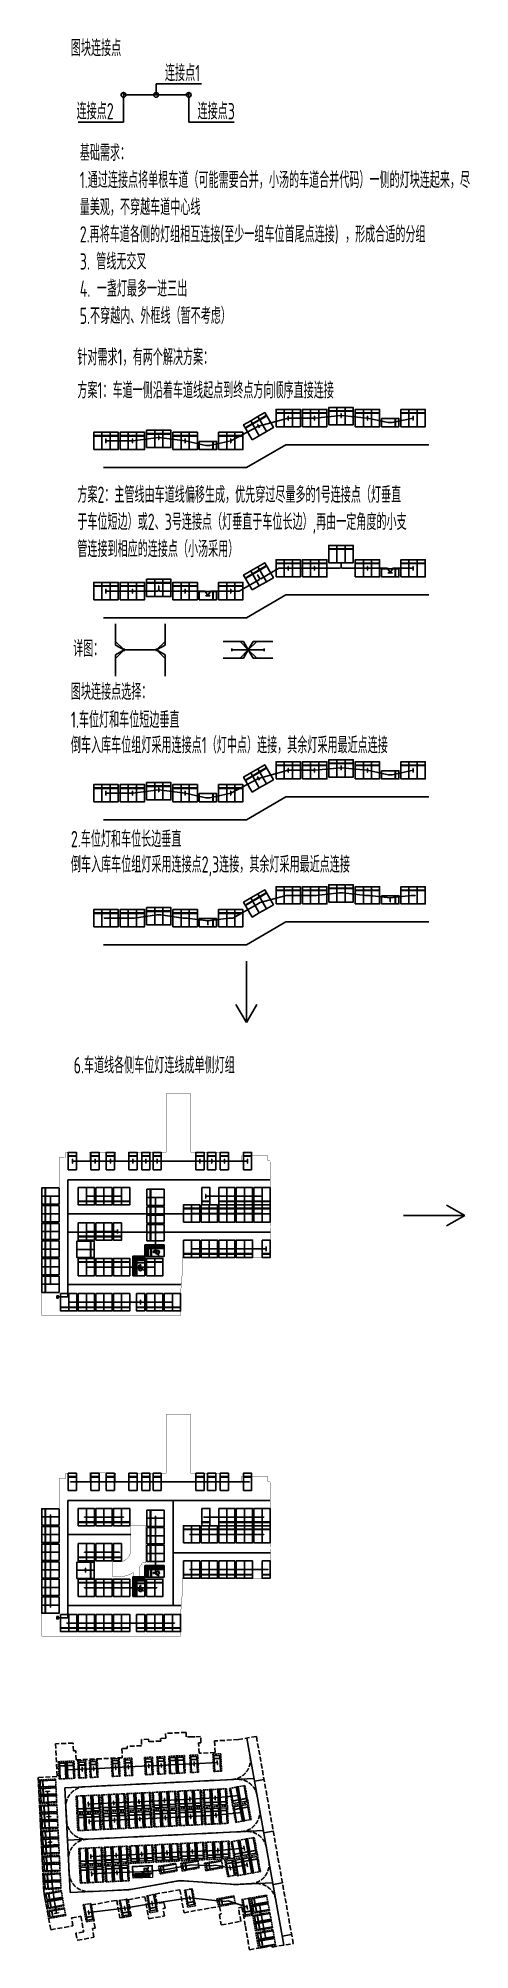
# Model space of a CAD drawing. Header units: millimetres. Extents: x -691095 to 2797013, y -349436 to 2050109.
# Drawn here: x 963297 to 1095743, y 655127 to 1241525 of the extents above; entities that cross this region are included whole.
import ezdxf
from ezdxf.enums import TextEntityAlignment as Align

# ---------------------------------------------------------------- set-up
doc = ezdxf.new("R2010")
doc.units = ezdxf.units.MM
doc.header["$LTSCALE"] = 1000
for name, pattern in [('DASH', [0.35, 0.25, -0.1]), ('FS5E533M_A09-停车位模块A$0$__附着_A09-行车流线_SEN23M28_设计区$0$DASH', [0.35, 0.25, -0.1]), ('FS5E533M_A09-停车位模块A$0$DASH', [0.35, 0.25, -0.1])]:
    doc.linetypes.add(name, pattern=pattern)
for name, color, linetype in [('AE-ELEV-4', 251, 'Continuous'), ('AE-EQPM-CARS', 250, 'Continuous'), ('E-LITE-LITE', 3, 'Continuous'), ('E-LITE-WIRE', 4, 'Continuous'), ('E-POWR-EQPM', 3, 'Continuous'), ('E-UNIV-EL', 140, 'Continuous'), ('FS5E533M_A09-停车位模块A$0$AD-SIGN', 8, 'Continuous'), ('FS5E533M_A09-停车位模块A$0$STD-PARK', 8, 'FS5E533M_A09-停车位模块A$0$__附着_A09-行车流线_SEN23M28_设计区$0$DASH'), ('房间轮廓线', 3, 'Continuous'), ('防火分区', 2, 'Continuous')]:
    doc.layers.add(name, color=color, linetype=linetype)
for name, color, linetype, plot in [('C-XREF-SLCT', 7, 'Continuous', False), ('E-LANE-CENTER', 6, 'Continuous', False), ('E-LITE-CENTER-JOIN', 1, 'Continuous', False), ('FS5E533M_A09-停车位模块A$0$C-XREF-SLCT', 8, 'Continuous', False), ('注释', 3, 'Continuous', False)]:
    doc.layers.add(name, color=color, linetype=linetype, plot=plot)
doc.layers.add('FS5E533M_A09-停车位模块A$0$AE-EQPM-CARS', color=8, linetype='Continuous', lineweight=9)
doc.styles.add('Acs', font='Stfangso_1.ttf', dxfattribs={"width": 0.7})
doc.styles.add('FS5E533M_A09-停车位模块A$0$Acs', font='', dxfattribs={"width": 0.7})
doc.styles.add('TH-STYLE3', font='tssdeng.shx', dxfattribs={"width": 0.65, "bigfont": 'tssdchn.shx'})
doc.styles.get('FS5E533M_A09-停车位模块A$0$Acs').set_extended_font_data('SimSun')

msp = doc.modelspace()

# ---------------------------------------------------------------- texts
at = {"layer": '注释', "style": 'TH-STYLE3', "width": 0.65}
for s, p in [('图块连接点', (973332.37625, 1236004.67701)), ('图块连接点选择：', (973332.37625, 1038545.99084)), ('1.车位灯和车位短边垂直', (973332.37625, 1029954.01691)), ('倒车入库车位组灯采用连接点1（灯中点）连接，其余灯采用最近点连接', (973332.37625, 1022166.05311)), ('2.车位灯和车位长边垂直', (973332.37625, 993356.14133)), ('倒车入库车位组灯采用连接点2,3连接，其余灯采用最近点连接', (973332.37625, 985568.17754))]:
    msp.add_text(s, height=5000, dxfattribs=at).set_placement(p)
at = {"layer": '注释', "color": 2, "style": 'TH-STYLE3', "width": 0.65}
for s, p in [('连接点1', (1002205.2716, 1228371.31269)), ('连接点2', (975073.32623, 1216632.21593)), ('连接点3', (1012205.2716, 1216632.21593))]:
    msp.add_text(s, height=5000, dxfattribs=at).set_placement(p)
at = {"layer": '注释', "char_height": 5000, "attachment_point": 1, "style": 'TH-STYLE3'}
for s, insert, width in [('基础需求：\\P{\\C30;\\c2254834;1.通过连接点将单根车道（可能需要合并，小汤的车道合并代码）一侧的灯块连起来，尽量美观，\\C1;不穿越车道中心线\\C30;\\c2254834;\\P2.再将车道各侧的灯组相互连接(至少一组车位首尾点连接) ，形成合适的分组\\P3. 管线无交叉\\P4. 一盏灯最多一进三出}\\P5.不穿越内、外框线（暂不考虑）', (976045.79735, 1208877.66325), 119948.8699873), ('针对需求1，有两个解决方案：', (975298.81817, 1146180.02525), 101956.2410193), ('方案1：车道一侧沿着车道线起点到终点方向顺序直接连接', (975298.81817, 1136010.63209), 101956.2410193), ('方案2：主管线由车道线偏移生成，优先穿过尽量多的1号连接点（灯垂直于车位短边）或2、3号连接点（灯垂直于车位长边）,再由一定角度的小支管连接到相应的连接点（小汤采用）', (975298.81817, 1103998.60846), 101956.2410193), ('详图：', (974009.94355, 1056752.15933), 11561.306721), ('6.车道线各侧车位灯连线成单侧灯组', (974175.71293, 928968.90134), 61686.1639382)]:
    msp.add_mtext(s, dxfattribs=dict(at, insert=insert, width=width))

# ---------------------------------------------------------------- blocks, each defined once
blk = doc.blocks.new('car0')
at = {"linetype": 'ByBlock', "elevation": 0}
for points in [[(262323, 561110), (267623, 561110), (267623, 563610), (262323, 563610)], [(266598, 561410), (266448, 561410), (266448, 563310), (266598, 563310)]]:
    blk.add_lwpolyline(points, close=True, dxfattribs=at)
blk = doc.blocks.new('B3-B1$0$A$C2E4A0B49')
at = {"layer": 'AE-ELEV-4', "ltscale": 0.5}
h = blk.add_hatch(color=256, dxfattribs=at)
edge = h.paths.add_edge_path()
edge.add_line((501119366, 304287857), (501118885, 304287846))
edge.add_line((501118885, 304287846), (501118874, 304287984))
edge.add_line((501118874, 304287984), (501119272, 304287984))
edge.add_line((501119272, 304287984), (501119272, 304288110))
edge.add_line((501119272, 304288110), (501118864, 304288110))
edge.add_line((501118864, 304288110), (501118834, 304288490))
edge.add_ellipse((501118827, 304288670), major_axis=(89, 158), ratio=1, start_angle=211.528249, end_angle=526.756748)
edge.add_line((501118705, 304288537), (501118771, 304287697))
edge.add_line((501118771, 304287697), (501119300, 304287697))
edge.add_line((501119300, 304287697), (501119532, 304287168))
edge.add_line((501119532, 304287168), (501119820, 304287265))
edge.add_line((501119820, 304287265), (501119769, 304287395))
edge.add_line((501119769, 304287395), (501119594, 304287339))
edge.add_line((501119594, 304287339), (501119366, 304287857))
edge = h.paths.add_edge_path()
edge.add_line((501118669, 304287902), (501118669, 304288036))
edge.add_ellipse((501118855, 304287502), major_axis=(-187, 534), ratio=1, start_angle=-0.213749, end_angle=229.589934)
edge.add_line((501119383, 304287299), (501119292, 304287444))
edge.add_ellipse((501118855, 304287502), major_axis=(-205, 390), ratio=1, start_angle=-2.82316, end_angle=234.677129, ccw=False)
for p, q in [((501118669, 304287902), (501118669, 304288036)), ((501118705, 304288537), (501118771, 304287697)), ((501118771, 304287697), (501119300, 304287697)), ((501118864, 304288110), (501118834, 304288490)), ((501119272, 304288110), (501118864, 304288110)), ((501118885, 304287846), (501118874, 304287984)), ((501118874, 304287984), (501119272, 304287984)), ((501119366, 304287857), (501118885, 304287846)), ((501119272, 304287984), (501119272, 304288110)), ((501119300, 304287697), (501119532, 304287168)), ((501119594, 304287339), (501119366, 304287857)), ((501119383, 304287299), (501119292, 304287444)), ((501119532, 304287168), (501119820, 304287265)), ((501119769, 304287395), (501119594, 304287339)), ((501119820, 304287265), (501119769, 304287395))]:
    blk.add_line(p, q, dxfattribs=at)
for centre, major_axis, start_param, end_param in [((501118855, 304287502), (-187, 534), -0.0037306, 4.0071003), ((501118855, 304287502), (-205, 390), -0.0492736, 4.0958884), ((501118827, 304288670), (89, 158), 3.6918644, 9.1936396)]:
    blk.add_ellipse(centre, major_axis=major_axis, ratio=1, start_param=start_param, end_param=end_param, dxfattribs=at)
blk = doc.blocks.new('wzacw')
at = {"layer": 'AE-ELEV-4'}
for p, q in [((593274, 915272), (593919, 916019)), ((593274, 915489), (593731, 916019)), ((593274, 915923), (593357, 916019)), ((593410, 914996), (594293, 916019)), ((593597, 914996), (594481, 916019)), ((593972, 914996), (594856, 916019)), ((594160, 914996), (595043, 916019)), ((594534, 914996), (595418, 916019)), ((594722, 914996), (595605, 916019)), ((595097, 914996), (595980, 916019)), ((595284, 914996), (596167, 916019)), ((595659, 914996), (596542, 916019)), ((596874, 914907), (595674, 914907)), ((595846, 914996), (596729, 916019)), ((596146, 914819), (596786, 914249)), ((596333, 914819), (596786, 914436)), ((596874, 910107), (596874, 914907)), ((595674, 910107), (596874, 910107)), ((595762, 914758), (596786, 913874)), ((595762, 914570), (596786, 913687)), ((595762, 914195), (596786, 913312)), ((595762, 914008), (596786, 913125)), ((595762, 913633), (596786, 912750)), ((595762, 913446), (596786, 912563)), ((595762, 913071), (596786, 912188)), ((595762, 912884), (596786, 912000)), ((595762, 912509), (596786, 911626)), ((595762, 912322), (596786, 911438)), ((595762, 911947), (596786, 911063)), ((595762, 911759), (596786, 910876)), ((595762, 911385), (596786, 910501)), ((595762, 911197), (596786, 910314)), ((595762, 910635), (596271, 910196)), ((595762, 910260), (595835, 910196)), ((595835, 910196), (596271, 910196))]:
    blk.add_line(p, q, dxfattribs=at)
blk.add_lwpolyline([(596874, 916107), (593274, 916107), (593274, 914907), (596874, 914907)], close=True, dxfattribs=at)
for points in [[(593274, 914996), (593410, 914996)], [(593731, 916019), (593357, 916019)], [(593597, 914996), (593972, 914996)], [(594293, 916019), (593919, 916019)], [(594160, 914996), (594534, 914996)], [(594856, 916019), (594481, 916019)], [(594722, 914996), (595097, 914996)], [(595418, 916019), (595043, 916019)], [(595284, 914996), (595659, 914996)], [(595980, 916019), (595605, 916019)], [(596146, 914819), (595762, 914819), (595762, 914758)], [(595846, 914996), (596221, 914996)], [(596542, 916019), (596167, 916019)], [(596221, 914996), (596786, 915630), (596786, 916019), (596729, 916019)], [(596786, 914436), (596786, 914819), (596333, 914819)], [(596408, 914996), (596786, 914996), (596786, 915443), (596408, 914996)], [(595762, 914570), (595762, 914195)], [(595762, 914008), (595762, 913633)], [(595762, 913446), (595762, 913071)], [(595762, 912884), (595762, 912509)], [(595762, 912322), (595762, 911947)], [(595762, 911759), (595762, 911385)], [(595762, 911197), (595762, 910823)], [(595762, 910823), (596489, 910196), (596786, 910196), (596786, 910314)], [(595762, 910635), (595762, 910260)], [(596786, 913874), (596786, 914249)], [(596786, 913312), (596786, 913687)], [(596786, 912750), (596786, 913125)], [(596786, 912188), (596786, 912563)], [(596786, 911626), (596786, 912000)], [(596786, 911063), (596786, 911438)], [(596786, 910501), (596786, 910876)]]:
    blk.add_lwpolyline(points, dxfattribs=at)
at = {"layer": 'AE-EQPM-CARS', "linetype": 'ByBlock'}
for points in [[(593274, 910107), (593274, 914907), (595674, 914907), (595674, 910107)], [(593524, 914182), (593524, 914032), (595424, 914032), (595424, 914182)]]:
    blk.add_lwpolyline(points, close=True, dxfattribs=at)
at = {"layer": 'AE-ELEV-4', "extrusion": (2.6476e-23, 1e-16, -1), "zscale": -1, "rotation": 359.9999030966911}
blk.add_blockref('B3-B1$0$A$C2E4A0B49', (-501713945, -303374510), dxfattribs=at)
blk = doc.blocks.new('E-BL001-1')
for p, q in [((-6, -0.5), (-6, 0.5)), ((-6, 0), (6, 0)), ((6, -0.5), (6, 0.5))]:
    blk.add_line(p, q)
blk = doc.blocks.new('FS5E533M_A09-停车位模块A$0$A$C6356253C')
at = {"layer": 'FS5E533M_A09-停车位模块A$0$STD-PARK', "linetype": 'FS5E533M_A09-停车位模块A$0$__附着_A09-行车流线_SEN23M28_设计区$0$DASH', "ltscale": 2}
for p, q in [((1200, 5300), (-1200, 5300)), ((-1200, 5300), (-1200, 0)), ((-1200, 0), (1200, 0)), ((1200, 0), (1200, 5300))]:
    blk.add_line(p, q, dxfattribs=at)
at = {"layer": 'FS5E533M_A09-停车位模块A$0$STD-PARK', "color": 8, "linetype": 'ByBlock', "ltscale": 2}
for p, q in [((-925, 1300), (-925, 1392)), ((-925, 1392), (925, 1392)), ((925, 1300), (-925, 1300)), ((-900, 500), (-900, 5300)), ((900, 500), (-900, 500)), ((900, 5300), (900, 500)), ((925, 1392), (925, 1300))]:
    blk.add_line(p, q, dxfattribs=at)
blk = doc.blocks.new('FS5E533M_A09-停车位模块A$0$无障碍车位')
at = {"layer": 'FS5E533M_A09-停车位模块A$0$AE-EQPM-CARS'}
for p, q in [((500, 4750), (1100, 4750)), ((500, 4750), (500, 4650)), ((500, 4650), (1100, 4650)), ((1100, 4750), (1100, 4650)), ((1400, 4750), (2000, 4750)), ((1400, 4650), (1400, 4750)), ((1400, 4650), (2000, 4650)), ((2000, 4650), (2000, 4750)), ((3500, 5200), (2700, 4400)), ((3100, 5200), (2700, 4800)), ((3500, 4800), (2700, 4000)), ((3500, 4400), (2700, 3600)), ((3500, 4000), (2700, 3200)), ((3500, 3600), (2700, 2800)), ((3500, 3200), (2700, 2400)), ((3500, 2800), (2700, 2000)), ((3500, 2400), (2700, 1600)), ((3500, 2000), (2700, 1200)), ((3500, 1600), (2700, 800)), ((3500, 1200), (2700, 400)), ((3500, 800), (2900, 200))]:
    blk.add_line(p, q, dxfattribs=at)
for points in [[(0, 6000), (2500, 6000), (2500, 0), (0, 0)], [(2500, 6000), (3700, 6000), (3700, 0), (2500, 0)], [(800, 4390), (1700, 4390), (1700, 3490), (800, 3490)], [(850, 4340), (1650, 4340), (1650, 3540), (850, 3540)]]:
    blk.add_lwpolyline(points, close=True, dxfattribs=at)
at = {"layer": 'FS5E533M_A09-停车位模块A$0$AE-EQPM-CARS', "color": 251, "linetype": 'FS5E533M_A09-停车位模块A$0$DASH'}
blk.add_lwpolyline([(100, 5900), (2400, 5900), (2400, 100), (100, 100)], close=True, dxfattribs=at)
at = {"layer": 'FS5E533M_A09-停车位模块A$0$AE-EQPM-CARS'}
for points in [[(2500, 6000), (3700, 6000), (3700, 0), (2500, 0)], [(2700, 4800), (2700, 5200), (3100, 5200)], [(2700, 4000), (2700, 4400)], [(2700, 3200), (2700, 3600)], [(2700, 2400), (2700, 2800)], [(2700, 1600), (2700, 2000)], [(2700, 800), (2700, 1200)], [(2900, 200), (2700, 200), (2700, 400)], [(3500, 5200), (3500, 4800)], [(3500, 4400), (3500, 4000)], [(3500, 3600), (3500, 3200)], [(3500, 2800), (3500, 2400)], [(3500, 2000), (3500, 1600)], [(3500, 1200), (3500, 800)]]:
    blk.add_lwpolyline(points, dxfattribs=at)
at = {"layer": 'FS5E533M_A09-停车位模块A$0$AE-EQPM-CARS', "const_width": 19.2}
blk.add_lwpolyline([(1163, 3996, 1.2849847), (1371, 3791, 1.467757)], format="xyb", dxfattribs=at)
for points in [[(1174, 4156), (1204, 3923), (1371, 3923), (1415, 3763), (1477, 3777)], [(1192, 4001), (1337, 4001)]]:
    blk.add_lwpolyline(points, dxfattribs=at)
at = {"layer": 'FS5E533M_A09-停车位模块A$0$AE-EQPM-CARS', "const_width": 38.4}
blk.add_lwpolyline([(1184, 4151, 1), (1221, 4151, 1)], format="xyb", close=True, dxfattribs=at)
blk = doc.blocks.new('车位块1')
at = {"layer": 'FS5E533M_A09-停车位模块A$0$AE-EQPM-CARS', "linetype": 'ByBlock', "ltscale": 4, "xscale": -1}
for p, rotation in [((1181980, 916636, 0), 182.7933390382338), ((1184378, 916753, 0), 182.7933390382338), ((1187973, 916924, 0), 182.7933390382338), ((1191520, 917098, 0), 182.7933390382338), ((1198261, 917430, 0), 182.7933390382338), ((1202156, 917618, 0), 182.7933390382338), ((1208449, 917927, 0), 182.7933390382338), ((1212244, 918112, 0), 182.7933390382338), ((1215866, 918289, 0), 182.7933390382338), ((1218263, 918406, 0), 182.7933390382338), ((1222331, 918605, 0), 182.7933390382338), ((1229424, 918947, 0), 182.7933390382338), ((1174706, 909773, 0), 272.7933390382272), ((1237819, 903828, 0), 10.17879941308782), ((1175086, 901982, 0), 272.7933390382272), ((1235457, 903403, 0), 10.17879941308782), ((1187708, 900792, 0), 182.7933390382338), ((1190105, 900909, 0), 182.7933390382338), ((1192502, 901026, 0), 182.7933390382338), ((1195499, 901172, 0), 182.7933390382338), ((1197896, 901289, 0), 182.7933390382338), ((1200293, 901406, 0), 182.7933390382338), ((1203290, 901553, 0), 182.7933390382338), ((1205687, 901670, 0), 182.7933390382338), ((1208084, 901786, 0), 182.7933390382338), ((1211080, 901933, 0), 182.7933390382338), ((1213477, 902050, 0), 182.7933390382338), ((1215875, 902167, 0), 182.7933390382338), ((1218871, 902313, 0), 182.7933390382338), ((1221268, 902430, 0), 182.7933390382338), ((1223665, 902547, 0), 182.7933390382338), ((1226662, 902693, 0), 182.7933390382338), ((1229059, 902810, 0), 182.7933390382338), ((1231456, 902927, 0), 182.7933390382338), ((1175466, 894192, 0), 272.7933390382272), ((1235956, 887039, 0), 10.17879941308782), ((1238319, 887463, 0), 10.17879941308782), ((1240681, 887887, 0), 10.17879941308782), ((1175847, 886401, 0), 272.7933390382272), ((1218576, 884239, 0), 280.1789234144655), ((1225812, 884304, 0), 280.1789234144655), ((1188493, 884711, 0), 182.7933390418602), ((1190890, 884828, 0), 182.7933390418602), ((1193287, 884945, 0), 182.7933390418602), ((1196283, 885092, 0), 182.7933390418602), ((1198681, 885209, 0), 182.7933390418602), ((1201078, 885326, 0), 182.7933390418602), ((1211783, 883324, 0), 280.1789234144655), ((1201619, 869001, 0), 10.1787994063867), ((1210078, 870465, 0), 10.1787994063867), ((1221656, 872191, 0), 10.1787994063867), ((1239240, 869314, 0), 10.1787994063867)]:
    blk.add_blockref('FS5E533M_A09-停车位模块A$0$A$C6356253C', p, dxfattribs=dict(at, rotation=rotation))
at = {"layer": 'FS5E533M_A09-停车位模块A$0$AE-EQPM-CARS', "linetype": 'ByBlock', "ltscale": 4}
for name, p, rotation in [('FS5E533M_A09-停车位模块A$0$A$C6356253C', (1174823, 907376, 0), 272.7933390029629), ('FS5E533M_A09-停车位模块A$0$A$C6356253C', (1174940, 904979, 0), 272.7933390029629), ('FS5E533M_A09-停车位模块A$0$A$C6356253C', (1187708, 900792, 0), 2.793339002965203), ('FS5E533M_A09-停车位模块A$0$A$C6356253C', (1190105, 900909, 0), 2.793339002965203), ('FS5E533M_A09-停车位模块A$0$A$C6356253C', (1192502, 901026, 0), 2.793339002965203), ('FS5E533M_A09-停车位模块A$0$A$C6356253C', (1195499, 901172, 0), 2.793339002965203), ('FS5E533M_A09-停车位模块A$0$A$C6356253C', (1197896, 901289, 0), 2.793339002965203), ('FS5E533M_A09-停车位模块A$0$A$C6356253C', (1200293, 901406, 0), 2.793339002965203), ('FS5E533M_A09-停车位模块A$0$A$C6356253C', (1203290, 901553, 0), 2.793339002965203), ('FS5E533M_A09-停车位模块A$0$A$C6356253C', (1205687, 901670, 0), 2.793339002965203), ('FS5E533M_A09-停车位模块A$0$A$C6356253C', (1208084, 901786, 0), 2.793339002965203), ('FS5E533M_A09-停车位模块A$0$A$C6356253C', (1211080, 901933, 0), 2.793339002965203), ('FS5E533M_A09-停车位模块A$0$A$C6356253C', (1213477, 902050, 0), 2.793339002965203), ('FS5E533M_A09-停车位模块A$0$A$C6356253C', (1215875, 902167, 0), 2.793339002965203), ('FS5E533M_A09-停车位模块A$0$A$C6356253C', (1218871, 902313, 0), 2.793339002965203), ('FS5E533M_A09-停车位模块A$0$A$C6356253C', (1221268, 902430, 0), 2.793339002965203), ('FS5E533M_A09-停车位模块A$0$A$C6356253C', (1223665, 902547, 0), 2.793339002965203), ('FS5E533M_A09-停车位模块A$0$A$C6356253C', (1226662, 902693, 0), 2.793339002965203), ('FS5E533M_A09-停车位模块A$0$A$C6356253C', (1229059, 902810, 0), 2.793339002965203), ('FS5E533M_A09-停车位模块A$0$A$C6356253C', (1231456, 902927, 0), 2.793339002965203), ('FS5E533M_A09-停车位模块A$0$A$C6356253C', (1235457, 903403, 0), 190.1787993778146), ('FS5E533M_A09-停车位模块A$0$A$C6356253C', (1237819, 903828, 0), 190.1787993778146), ('FS5E533M_A09-停车位模块A$0$A$C6356253C', (1175203, 899585, 0), 272.7933390029629), ('FS5E533M_A09-停车位模块A$0$A$C6356253C', (1175320, 897188, 0), 272.7933390029629), ('FS5E533M_A09-停车位模块A$0$A$C6356253C', (1175583, 891794, 0), 272.7933390029629), ('FS5E533M_A09-停车位模块A$0$A$C6356253C', (1216659, 886086, 0), 2.793339002965203), ('FS5E533M_A09-停车位模块A$0$A$C6356253C', (1219656, 886232, 0), 2.793339002965203), ('FS5E533M_A09-停车位模块A$0$A$C6356253C', (1222053, 886349, 0), 2.793339002965203), ('FS5E533M_A09-停车位模块A$0$A$C6356253C', (1224450, 886466, 0), 2.793339002965203), ('FS5E533M_A09-停车位模块A$0$A$C6356253C', (1227446, 886612, 0), 2.793339002965203), ('FS5E533M_A09-停车位模块A$0$A$C6356253C', (1229844, 886729, 0), 2.793339002965203), ('FS5E533M_A09-停车位模块A$0$A$C6356253C', (1232241, 886846, 0), 2.793339002965203), ('FS5E533M_A09-停车位模块A$0$A$C6356253C', (1175700, 889397, 0), 272.7933390029629), ('FS5E533M_A09-停车位模块A$0$A$C6356253C', (1175964, 884004, 0), 272.7933390029629), ('FS5E533M_A09-停车位模块A$0$A$C6356253C', (1188493, 884711, 0), 2.793339002965203), ('FS5E533M_A09-停车位模块A$0$A$C6356253C', (1190890, 884828, 0), 2.793339002965203), ('FS5E533M_A09-停车位模块A$0$A$C6356253C', (1193287, 884945, 0), 2.793339002965203), ('FS5E533M_A09-停车位模块A$0$A$C6356253C', (1196283, 885092, 0), 2.793339002965203), ('FS5E533M_A09-停车位模块A$0$A$C6356253C', (1198681, 885209, 0), 2.793339002965203), ('FS5E533M_A09-停车位模块A$0$A$C6356253C', (1201078, 885326, 0), 2.793339002965203), ('FS5E533M_A09-停车位模块A$0$A$C6356253C', (1204074, 885472, 0), 2.793339002965203), ('FS5E533M_A09-停车位模块A$0$A$C6356253C', (1206471, 885589, 0), 2.793339002965203), ('FS5E533M_A09-停车位模块A$0$A$C6356253C', (1208868, 885706, 0), 2.793339002965203), ('FS5E533M_A09-停车位模块A$0$A$C6356253C', (1211865, 885852, 0), 2.793339002965203), ('FS5E533M_A09-停车位模块A$0$A$C6356253C', (1214262, 885969, 0), 2.793339002965203), ('FS5E533M_A09-停车位模块A$0$A$C6356253C', (1233023, 886758, 0), 190.1787993778146), ('FS5E533M_A09-停车位模块A$0$A$C6356253C', (1235956, 887039, 0), 190.1787993778146), ('FS5E533M_A09-停车位模块A$0$A$C6356253C', (1238319, 887463, 0), 190.1787993778146), ('FS5E533M_A09-停车位模块A$0$A$C6356253C', (1240681, 887887, 0), 190.1787993778146), ('FS5E533M_A09-停车位模块A$0$A$C6356253C', (1176110, 881007, 0), 272.7933390029629), ('FS5E533M_A09-停车位模块A$0$A$C6356253C', (1176227, 878610, 0), 272.7933390029629), ('FS5E533M_A09-停车位模块A$0$无障碍车位', (1203556, 884513, 0), 272.793699577422), ('FS5E533M_A09-停车位模块A$0$A$C6356253C', (1176657, 874965, 0), 280.1787993695153), ('FS5E533M_A09-停车位模块A$0$A$C6356253C', (1177082, 872602, 0), 280.1787993695153), ('FS5E533M_A09-停车位模块A$0$A$C6356253C', (1229681, 873330, 0), 280.1787993680773), ('FS5E533M_A09-停车位模块A$0$A$C6356253C', (1239697, 873562, 0), 280.1787993680773), ('FS5E533M_A09-停车位模块A$0$A$C6356253C', (1177608, 869670, 0), 280.1787993695153), ('FS5E533M_A09-停车位模块A$0$A$C6356253C', (1190563, 867681, 0), 10.17892337603727), ('FS5E533M_A09-停车位模块A$0$A$C6356253C', (1240121, 871200, 0), 280.1787993680773), ('FS5E533M_A09-停车位模块A$0$A$C6356253C', (1240665, 868249, 0), 280.1787993680773), ('FS5E533M_A09-停车位模块A$0$A$C6356253C', (1241089, 865887, 0), 280.1787993680773), ('FS5E533M_A09-停车位模块A$0$A$C6356253C', (1241619, 862934, 0), 280.1787993680773), ('FS5E533M_A09-停车位模块A$0$A$C6356253C', (1242030, 860570, 0), 280.1787993680773)]:
    blk.add_blockref(name, p, dxfattribs=dict(at, rotation=rotation))
blk = doc.blocks.new('E-BDB001')
blk.add_lwpolyline([(-2.5, -1.5), (-2.5, 1.5), (2.5, 1.5), (2.5, -1.5)], close=True)
at = {"layer": 'E-UNIV-EL', "style": 'TH-STYLE3', "width": 0.7}
blk.add_attdef('BOX', text='', height=2, dxfattribs=at).set_placement((0, 0), align=Align.MIDDLE)
blk = doc.blocks.new('AcsAcadShareArea')
for points in [[(0, 0), (118900, 0), (118900, 85000), (0, 85000)], [(0, 0), (6893, 0), (6893, 2699), (0, 2699)], [(6893, 0), (28409, 0), (28409, 2708), (6893, 2708)], [(0, 733), (0, 733), (0, 0), (0, 0)]]:
    blk.add_lwpolyline(points, close=True)
at = {"insert": (597, 1991), "char_height": 1000, "width": 6073.9, "attachment_point": 1, "style": 'Acs'}
blk.add_mtext('唯一编号：', dxfattribs=at)
at = {"style": 'Acs', "width": 0.8}
blk.add_attdef('唯一编号', (7537, 861), '', height=1000, dxfattribs=at)
blk = doc.blocks.new('FS5E533M_A09-停车位模块A$0$AcsAcadShareArea')
for points in [[(0, 0), (118900, 0), (118900, 85000), (0, 85000)], [(0, 0), (6893, 0), (6893, 2699), (0, 2699)], [(6893, 0), (28409, 0), (28409, 2708), (6893, 2708)], [(0, 733), (0, 733), (0, 0), (0, 0)]]:
    blk.add_lwpolyline(points, close=True)
at = {"insert": (597, 1991), "char_height": 1000, "width": 6073.9, "attachment_point": 1, "style": 'FS5E533M_A09-停车位模块A$0$Acs'}
blk.add_mtext('唯一编号：', dxfattribs=at)
at = {"style": 'FS5E533M_A09-停车位模块A$0$Acs', "width": 0.8}
blk.add_attdef('唯一编号', (7537, 861), '', height=1000, dxfattribs=at)

# ---------------------------------------------------------------- linework, layer by layer
at = {"layer": 'E-LANE-CENTER'}
for p, q in [((1027299.50958, 720037.98421), (1038701.01207, 656536.2883)), ((1029519.62464, 707672.85287), (971507.61634, 704842.35266)), ((973077.02176, 672676.88933), (971507.61651, 704842.35269)), ((1029662.67132, 706876.14173), (1032595.20784, 707402.66818)), ((1032389.29161, 691689.98401), (972292.40983, 688757.75943)), ((1032507.87227, 691029.53858), (1035415.76097, 691551.6396)), ((991125.98714, 673557.52767), (1006638.53545, 676343.11419)), ((1006638.53545, 676343.11419), (1023658.42106, 675144.83802)), ((1035258.29434, 675710.8147), (1023658.42106, 675144.83802)), ((1035353.07322, 675182.93542), (1038236.3141, 675700.61102)), ((991125.98714, 673557.52767), (973077.02164, 672676.8893)), ((1038198.27416, 659336.33227), (1041056.86723, 659849.58244))]:
    msp.add_line(p, q, dxfattribs=at)
for points in [[(983368.79783, 1109836.56462), (1027192.46648, 1109836.56462), (1039316.82214, 1116836.56462), (1083140.49079, 1116836.56462)], [(983368.79783, 1063755.27763), (1027192.46648, 1063755.27763), (1039316.82214, 1070755.27763), (1083140.49079, 1070755.27763)], [(983368.79783, 1001781.43113), (1027192.46648, 1001781.43113), (1039316.82214, 1008781.43113), (1083140.49079, 1008781.43113)], [(983368.79783, 963432.52701), (1027192.46648, 963432.52701), (1039316.82214, 970432.52701), (1083140.49079, 970432.52701)], [(972430.21378, 891366.76909), (1034459.66009, 891366.76909)], [(972430.21378, 859166.76909), (972430.21378, 891366.76909)], [(972430.21378, 880866.76909), (1034480.21378, 880866.76909)], [(972430.21378, 875266.76909), (1034540.70035, 875266.76909)], [(1007205.62361, 859166.76909), (972430.21378, 859166.76909)], [(972430.21378, 792967.7306), (1034459.66009, 792967.7306)], [(972430.21378, 760767.7306), (972430.21378, 792967.7306)], [(1004680.21378, 792967.7306), (1004680.21378, 760767.7306)], [(972430.21378, 782467.7306), (991680.21378, 782467.7306)], [(1004680.21378, 776867.7306), (1034540.70035, 776867.7306)], [(1007205.62361, 760767.7306), (972430.21378, 760767.7306)]]:
    msp.add_lwpolyline(points, dxfattribs=at)
at = {"layer": 'E-LITE-CENTER-JOIN'}
for points in [[(969430.21378, 855394.27523), (972430.21378, 855394.27523), (972430.21378, 859166.76909)], [(969430.21378, 756995.23675), (972430.21378, 756995.23675), (972430.21378, 760767.7306)]]:
    msp.add_lwpolyline(points, dxfattribs=at)
at = {"layer": 'E-LITE-WIRE'}
for p, q in [((1022387.61495, 1117994.9224), (1030910.30855, 1122514.88972)), ((1030910.30855, 1122514.88972), (1040035.63926, 1124994.9224)), ((1040035.63926, 1124994.9224), (1048135.63926, 1124994.9224)), ((1048135.63926, 1124994.9224), (1056235.63926, 1125794.9224)), ((1056235.63926, 1125794.9224), (1064335.63926, 1124994.9224)), ((1064335.63926, 1124994.9224), (1070735.63926, 1123594.9224)), ((1071935.63926, 1123594.9224), (1078335.63926, 1124994.9224)), ((984087.61495, 1117994.9224), (992187.61495, 1117994.9224)), ((992187.61495, 1117994.9224), (1000287.61495, 1118994.9224)), ((1000287.61495, 1118994.9224), (1008387.61495, 1117994.9224)), ((1008387.61495, 1117994.9224), (1014787.61495, 1116594.9224)), ((1015987.61495, 1116594.9224), (1022387.61495, 1117994.9224)), ((1056004.69915, 1078913.63541), (1056235.63926, 1079313.63541)), ((1056235.63926, 1079313.63541), (1056466.57936, 1078913.63541)), ((1031210.30855, 1075913.98749), (1031210.30855, 1075495.43995)), ((1031210.30855, 1075913.98749), (1031572.78135, 1075704.71372)), ((1070527.34888, 1078913.63541), (1071335.63926, 1077513.63541)), ((1071335.63926, 1077513.63541), (1072143.92963, 1078913.63541)), ((1000056.67484, 1071913.63541), (1000287.61495, 1072313.63541)), ((1000287.61495, 1072313.63541), (1000518.55506, 1071913.63541)), ((1014579.32457, 1071913.63541), (1015387.61495, 1070513.63541)), ((1015387.61495, 1070513.63541), (1016195.90533, 1071913.63541)), ((989638.25101, 1053881.81528), (987040.1748, 1056479.89149)), ((999638.25101, 1053881.81528), (1002236.32722, 1056479.89149)), ((1027682.10563, 1053881.81528), (1025247.27154, 1056441.5732)), ((1027682.10563, 1053881.81528), (1026288.37913, 1056441.5732)), ((1027682.10563, 1053881.81528), (1029246.59895, 1056441.5732)), ((1027682.10563, 1053881.81528), (1030373.19685, 1056441.5732)), ((989638.25101, 1053881.81528), (987040.1748, 1055381.81528)), ((989638.25101, 1053881.81528), (987040.1748, 1052381.81528)), ((989638.25101, 1053881.81528), (987040.1748, 1051283.73907)), ((999638.25101, 1053881.81528), (1002236.32722, 1055381.81528)), ((999638.25101, 1053881.81528), (1002236.32722, 1052381.81528)), ((999638.25101, 1053881.81528), (1002236.32722, 1051283.73907)), ((1027682.10563, 1053881.81528), (1025247.27154, 1051322.05735)), ((1027682.10563, 1053881.81528), (1026288.37913, 1051322.05735)), ((1027682.10563, 1053881.81528), (1029246.59895, 1051322.05735)), ((1027682.10563, 1053881.81528), (1030373.19685, 1051322.05735)), ((1030910.30855, 1014459.75623), (1040035.63926, 1016939.78891)), ((1040035.63926, 1016939.78891), (1048135.63926, 1016939.78891)), ((1048135.63926, 1016939.78891), (1056235.63926, 1017739.78891)), ((1056235.63926, 1017739.78891), (1064335.63926, 1016939.78891)), ((1064335.63926, 1016939.78891), (1070735.63926, 1015539.78891)), ((1071935.63926, 1015539.78891), (1078335.63926, 1016939.78891)), ((984087.61495, 1009939.78891), (992187.61495, 1009939.78891)), ((992187.61495, 1009939.78891), (1000287.61495, 1010939.78891)), ((1000287.61495, 1010939.78891), (1008387.61495, 1009939.78891)), ((1008387.61495, 1009939.78891), (1014787.61495, 1008539.78891)), ((1015987.61495, 1008539.78891), (1022387.61495, 1009939.78891)), ((1022387.61495, 1009939.78891), (1030910.30855, 1014459.75623)), ((1048735.63926, 978590.88478), (1055635.63926, 979390.88478)), ((1056835.63926, 979390.88478), (1063735.63926, 978590.88478)), ((1022987.61495, 971590.88478), (1030390.69331, 975810.8521)), ((1031429.92379, 976410.8521), (1039435.63926, 978590.88478)), ((1040635.63926, 978590.88478), (1047535.63926, 978590.88478)), ((1064935.63926, 978590.88478), (1071335.63926, 977790.88478)), ((1071335.63926, 977790.88478), (1077735.63926, 978590.88478)), ((984687.61495, 971590.88478), (991587.61495, 971590.88478)), ((992787.61495, 971590.88478), (999687.61495, 972590.88478)), ((1000887.61495, 972590.88478), (1007787.61495, 971590.88478)), ((1008987.61495, 971590.88478), (1015387.61495, 970790.88478)), ((1015387.61495, 970790.88478), (1021787.61495, 971590.88478)), ((973780.21378, 897066.76909, 0.00407), (1027530.21378, 897066.76909, 0.00407)), ((967030.21378, 859266.76909, 0.00407), (967030.21378, 886316.76909, 0.00407)), ((972680.21378, 853766.76909), (978080.21378, 853766.76909, 0.00407)), ((978080.21378, 853766.76909, 0.00407), (983480.21378, 853766.76909, 0.00407)), ((983480.21378, 853766.76909, 0.00407), (988880.21378, 853766.76909, 0.00407)), ((988880.21378, 853766.76909, 0.00407), (994730.21378, 853766.76909, 0.00407)), ((994730.21378, 853766.76909, 0.00407), (999080.21378, 853766.76909, 0.00407)), ((999080.21378, 853766.76909, 0.00407), (1004480.21378, 853766.76909, 0.00407)), ((974380.21378, 798667.7306, 0.00407), (980130.21378, 798667.7306, 0.00407)), ((981330.21378, 798667.7306, 0.00407), (984830.21378, 798667.7306, 0.00407)), ((986030.21378, 798667.7306, 0.00407), (991780.21378, 798667.7306, 0.00407)), ((992980.21378, 798667.7306, 0.00407), (995730.21378, 798667.7306, 0.00407)), ((996930.21378, 798667.7306, 0.00407), (999180.21378, 798667.7306, 0.00407)), ((1000380.21378, 798667.7306, 0.00407), (1012330.21355, 798667.7306)), ((1013530.21355, 798667.7306), (1015930.21378, 798667.7306, 0.00407)), ((1017130.21378, 798667.7306, 0.00407), (1019830.21378, 798667.7306, 0.00407)), ((1021030.21378, 798667.7306, 0.00407), (1026930.21378, 798667.7306, 0.00407)), ((967030.21378, 787317.7306, 0.00407), (967030.21378, 783117.7306, 0.00407)), ((978680.21378, 787867.7306, 0.00407), (982880.21378, 787867.7306, 0.00407)), ((984080.21378, 787867.7306, 0.00407), (988280.21378, 787867.7306, 0.00407)), ((999330.21378, 786917.7306, 0.00407), (999330.21378, 782717.7306, 0.00407)), ((1015330.21378, 787867.7306, 0.00407), (1020580.21378, 787867.7306, 0.00407)), ((1021780.21378, 787867.7306, 0.00407), (1025980.21378, 787867.7306, 0.00407)), ((1027180.21378, 787867.7306, 0.00407), (1031380.21378, 787867.7306, 0.00407)), ((967030.21378, 781917.7306, 0.00407), (967030.21378, 777667.7306, 0.00407)), ((999330.21378, 781517.7306, 0.00407), (999330.21378, 777317.7306, 0.00407)), ((1010980.21378, 782567.7306, 0.00407), (1015180.21378, 782567.7306, 0.00407)), ((1016380.21378, 782567.7306, 0.00407), (1020580.21378, 782567.7306, 0.00407)), ((1021780.21378, 782567.7306, 0.00407), (1025980.21378, 782567.7306, 0.00407)), ((1027180.21378, 782567.7306, 0.00407), (1031380.21378, 782567.7306, 0.00407)), ((967030.21378, 776467.7306, 0.00407), (967030.21378, 772267.7306, 0.00407)), ((978680.21378, 777067.7306, 0.00407), (982880.21378, 777067.7306, 0.00407)), ((984080.21378, 777067.7306, 0.00407), (987030.21378, 777067.7306, 0.00407)), ((999330.21378, 776117.7306, 0.00407), (999330.21378, 771817.7306)), ((967030.21378, 771067.7306, 0.00407), (967030.21378, 766867.7306, 0.00407)), ((1010980.21378, 771767.7306, 0.00407), (1015180.21378, 771767.7306, 0.00407)), ((1016380.21378, 771767.7306, 0.00407), (1020580.21378, 771767.7306, 0.00407)), ((1021780.21378, 771767.7306, 0.00407), (1025980.21378, 771767.7306, 0.00407)), ((1027180.21378, 771767.7306, 0.00407), (1032630.21378, 771767.7306, 0.00407)), ((967030.21378, 765667.7306, 0.00407), (967030.21378, 761467.7306, 0.00407)), ((978680.21378, 766167.7306, 0.00407), (982880.21378, 766167.7306, 0.00407)), ((984080.21378, 766167.7306, 0.00407), (988280.21378, 766167.7306, 0.00407)), ((989480.21378, 766167.7306, 0.00407), (993580.21378, 766167.7306)), ((994780.21378, 766167.7306, 0.00407), (998480.21378, 766167.7306, 0.00407)), ((973280.21378, 755367.7306), (977480.21378, 755367.7306, 0.00407)), ((978680.21378, 755367.7306, 0.00407), (982880.21378, 755367.7306, 0.00407)), ((984080.21378, 755367.7306, 0.00407), (988280.21378, 755367.7306, 0.00407)), ((989480.21378, 755367.7306, 0.00407), (994130.21378, 755367.7306, 0.00407)), ((995330.21378, 755367.7306, 0.00407), (998480.21378, 755367.7306, 0.00407)), ((999680.21378, 755367.7306, 0.00407), (1003880.21378, 755367.7306, 0.00407)), ((971993.38183, 710276.20976, 0.00015), (976787.67856, 710510.13129)), ((976787.67856, 710510.13129), (980333.88058, 710683.15626)), ((980333.88058, 710683.15626), (987075.54353, 711009.97023)), ((987075.54353, 711009.97023), (990970.87999, 711200.03003)), ((990970.87999, 711200.03003), (997263.32066, 711509.1711)), ((997263.32066, 711509.1711), (1001058.90884, 711692.24137)), ((1001058.90884, 711692.24137), (1005878.74927, 711929.5115)), ((1005878.74927, 711929.5115), (1011145.01238, 712186.48455)), ((1011145.01238, 712186.48455), (1018238.3685, 712532.58093)), ((966535.14725, 695943.17973), (966155.02476, 703733.91182)), ((978661.38071, 699784.72229), (986452.11282, 700164.84478)), ((986452.11282, 700164.84478), (994242.84495, 700544.96726)), ((994242.84495, 700544.96726), (1002033.57707, 700925.08975)), ((1002033.57707, 700925.08975), (1009824.30918, 701305.21223)), ((1009824.30918, 701305.21223), (1017615.04128, 701685.33472)), ((1017615.04128, 701685.33472), (1024854.5601, 702452.64916, -0.00104)), ((966915.51947, 688152.45979), (966535.14725, 695943.17973)), ((978919.66902, 694491.01976), (986710.40114, 694871.14225)), ((986710.40114, 694871.14225), (994501.13324, 695251.26474)), ((994501.13324, 695251.26474), (1002291.86536, 695631.38723)), ((1002291.86536, 695631.38723), (1010082.59748, 696011.50972)), ((1010082.59748, 696011.50972), (1017873.32959, 696391.63221)), ((1017873.32959, 696391.63221), (1025791.17906, 697236.06549)), ((967236.91184, 681560.2896), (966915.51947, 688152.45979)), ((1018399.65309, 685604.46458), (1026535.56031, 686299.78562)), ((967500.32332, 676166.71804, -0.00024), (967236.91184, 681560.2896)), ((979445.9925, 683703.85216), (987236.71244, 684084.22434)), ((987236.71244, 684084.22434), (995027.44456, 684464.34682)), ((995027.44456, 684464.34682), (1002818.17668, 684844.46931)), ((1002818.17668, 684844.46931), (1010608.90879, 685224.59179)), ((1003693.879, 679979.5764), (1009252.88329, 680977.68817)), ((1010433.9961, 681189.75539), (1016515.12219, 680895.44764)), ((1010608.90879, 685224.59179), (1018399.65309, 685604.46458)), ((1017696.23501, 681107.51486), (1022197.69223, 680259.47204)), ((1022197.69223, 680259.47204), (1027450.73498, 681202.63709)), ((968163.01322, 670480.57677, -0.00022), (967500.32332, 676166.71804, -0.00024)), ((979704.28088, 678410.14955), (987495.00082, 678790.52174)), ((987495.00082, 678790.52174), (994728.25737, 679010.60453)), ((995926.83117, 679069.09246), (1002512.76618, 679767.50918)), ((968901.28295, 666367.30628), (968163.01322, 670480.57677, -0.00022)), ((989836.12461, 667838.4003), (998295.31373, 669302.32372)), ((998295.31373, 669302.32372), (1009872.82153, 671028.57479)), ((1009872.82153, 671028.57479), (1020383.58231, 669921.13456)), ((1021564.69559, 670133.19922), (1027457.23077, 668151.56088)), ((1031202.4557, 669078.00022, 0.00104), (1032170.68261, 663765.49261, 0.00104)), ((978780.20917, 666518.01359), (989836.12461, 667838.4003)), ((1032170.68261, 663765.49261, 0.00104), (1033124.95266, 658450.59953, 0))]:
    msp.add_line(p, q, dxfattribs=at)
at = {"layer": 'E-LITE-WIRE', "color": 30, "true_color": 0xf26722}
for p, q in [((1025006.44111, 1071913.63541), (1031210.30855, 1075495.43995)), ((1031572.78135, 1075704.71372), (1037130.79676, 1078913.63541)), ((1037130.79676, 1078913.63541), (1056004.69915, 1078913.63541)), ((1056466.57936, 1078913.63541), (1070527.34888, 1078913.63541)), ((1072143.92963, 1078913.63541), (1078335.63926, 1078913.63541)), ((992187.61495, 1071913.63541), (1000056.67484, 1071913.63541)), ((1000518.55506, 1071913.63541), (1014579.32457, 1071913.63541)), ((1016195.90533, 1071913.63541), (1025006.44111, 1071913.63541)), ((987040.1748, 1055381.81528), (987040.1748, 1061907.69679)), ((1002236.32722, 1055381.81528), (1002236.32722, 1061907.69679)), ((1026288.37913, 1056441.5732), (1020084.02942, 1056441.5732)), ((1035280.18184, 1056441.5732), (1029246.59895, 1056441.5732)), ((987040.1748, 1052381.81528), (987040.1748, 1045855.93377)), ((1002236.32722, 1052381.81528), (1002236.32722, 1045855.93377)), ((1026288.37913, 1051322.05735), (1020084.02942, 1051322.05735)), ((1035280.18184, 1051322.05735), (1029246.59895, 1051322.05735))]:
    msp.add_line(p, q, dxfattribs=at)
msp.add_lwpolyline([(984087.61495, 1071913.63541), (992187.61495, 1071913.63541)], dxfattribs=at)
at = {"layer": 'FS5E533M_A09-停车位模块A$0$AD-SIGN', "linetype": 'FS5E533M_A09-停车位模块A$0$DASH', "ltscale": 5}
for p, q in [((1024253.41159, 707415.90577, 0), (977500.4872, 705134.75457, 0)), ((971800.01826, 698849.4818, 0), (972784.61969, 678669.76015, 0)), ((1027123.07855, 691433.03692, 0), (978285.28066, 689050.16135, 0)), ((991507.19638, 673625.98137, 0), (1005902.57736, 676210.95828, 0)), ((1007384.41871, 676290.60067, 0), (1023301.75722, 675169.94875, 0)), ((1029992.08128, 675453.8676, 0), (1024015.54294, 675162.26258, 0)), ((990739.14074, 673538.65281, 0), (979069.89246, 672969.29121, 0))]:
    msp.add_line(p, q, dxfattribs=at)
for centre, start, end in [((1022407.42638, 713332.97477, 0.21061), 272.7933390129, 10.1787993861), ((977792.88912, 699141.88371, 0.36243), 92.7933390129, 182.7933390229), ((1024545.8135, 701423.03491, 0), 10.1787993861, 92.7933390129), ((1025277.09334, 697350.10592, 0), 272.7933390129, 10.1787993861), ((977992.87875, 695043.0322, 0), 182.7933390229, 272.7933390129), ((978577.68257, 683057.29049, 0), 92.7933390129, 182.7933390229), ((1027415.48047, 685440.16606, 0), 10.1787993861, 92.7933390129), ((1028146.09607, 681370.93661, 0), 272.7933390129, 10.1787993861), ((978777.49055, 678962.16207, 0), 182.7933390229, 272.7933390129), ((1006963.03491, 670305.41599, -0.00101), 85.9727658009, 100.1801015714), ((1023723.14102, 681155.13344, 0), 265.9727658009, 272.7933390129), ((1030284.48319, 669460.99675, 0), 10.1787993861, 92.7933390129), ((990446.73883, 679531.52367, 0.11706), 272.7933390129, 280.1801015714)]:
    msp.add_arc(centre, 6000, start, end, dxfattribs=at)
at = {"layer": '房间轮廓线', "linetype": 'DASH', "ltscale": 6}
msp.add_lwpolyline([(1010643.09119, 720424.31075), (1008740.71665, 720426.35625), (1008670.23832, 721826.33228), (1002380.23832, 721521.33228), (1002453.60354, 720023.24915), (1000854.82447, 719944.95257), (1000893.94972, 719146.03349), (997198.38927, 718964.92819), (997159.24429, 719763.96991), (994963.96892, 719613.92937), (994991.07603, 717729.7961), (990610.35244, 717515.33479), (990639.6286, 716917.32134), (988945.25716, 716834.37223), (989081.8791, 714043.64539), (982652.91037, 713728.79966), (974927.54129, 713350.08828), (974794.0062, 716140.72982), (974092.8933, 716108.86573), (973975.31844, 718502.9127), (968590.61294, 718332.96045), (969083.37171, 708267.06551), (963297.03002, 707984.74049), (965001.93712, 673114.79087), (967135.40959, 661247.29544), (973967.41899, 662471.70676), (973527.99555, 664906.21952), (976387.80918, 665409.88874), (977250.8335, 660605.29939), (974888.01263, 660181.02005), (975311.01555, 658050.67852), (980388.39669, 658962.9841), (979912.13527, 661615.20276), (980778.33084, 661770.81932), (979499.63815, 668891.20928), (987408.06968, 670311.65726), (988377.94113, 664909.40254), (991814.74275, 665526.28319), (990924.6714, 670485.10089), (996032.68051, 671401.9509), (997248.17437, 664626.12794), (1002061.18199, 665488.63835), (1001655.3632, 667749.49871), (1002244.22675, 667855.23414), (1001921.4382, 669658.42972), (999722.78062, 669257.76391), (999190.23832, 672216.33228), (1006775.89053, 673559.23128), (1008045.23832, 666491.33228), (1018970.67127, 668448.91591), (1019397.80774, 666072.31921), (1018901.84574, 665982.78023), (1019485.23832, 662751.33228), (1025490.11526, 663826.31025), (1024746.03042, 667966.47464), (1025831.60509, 668161.40559), (1026868.90706, 662375.39802), (1028144.84353, 655127.07652), (1035042.35044, 656365.34634), (1035118.69083, 655940.13281), (1041561.72689, 657012.35708), (1030252.51858, 720568.18318), (1024750.03887, 719580.23867), (1017401.57937, 719220.73176), (1017576.50928, 715632.62695), (1012692.06678, 715394.28798), (1012536.40189, 718584.36031), (1013234.12095, 718618.40243), (1013141.72219, 720511.50795), (1011368.16315, 720424.95177)], close=True, dxfattribs=at)
at = {"layer": '注释', "color": 2}
for p, q in [((999478.86584, 1224140.92102), (999478.86584, 1227515.58513)), ((999478.86584, 1227515.58513), (1013449.58262, 1227515.58513)), ((989478.86584, 1224140.92102), (989478.86584, 1215759.4554)), ((1009478.86584, 1224140.92102), (1009478.86584, 1215759.4554)), ((989478.86584, 1215759.4554), (975508.14906, 1215759.4554)), ((1009478.86584, 1215759.4554), (1023449.58262, 1215759.4554))]:
    msp.add_line(p, q, dxfattribs=at)
at = {"layer": '注释', "color": 1}
for p, q in [((1027192.46648, 958350.41192), (1027192.46648, 939581.91058)), ((1023993.56622, 945110.61579), (1027192.46648, 939581.91058)), ((1030391.36674, 945110.61579), (1027192.46648, 939581.91058)), ((1075408.62803, 880391.86946), (1094177.12937, 880391.86946)), ((1088648.42417, 883590.76972), (1094177.12937, 880391.86946)), ((1088648.42417, 877192.9692), (1094177.12937, 880391.86946))]:
    msp.add_line(p, q, dxfattribs=at)
at = {"layer": '注释', "color": 4}
for p, q in [((978080.21378, 886266.76909, 0.00407), (983480.21378, 886266.76909, 0.00407)), ((983480.21378, 886266.76909, 0.00407), (988880.21378, 886266.76909, 0.00407)), ((999330.21378, 885916.76909, 0.00407), (999330.21378, 880516.76909, 0.00407)), ((1014730.21378, 886266.76909, 0.00407), (1021180.21378, 886266.76909, 0.00407)), ((1021180.21378, 886266.76909, 0.00407), (1026580.21378, 886266.76909, 0.00407)), ((1026580.21378, 886266.76909, 0.00407), (1031980.21378, 886266.76909, 0.00407)), ((999330.21378, 880516.76909, 0.00407), (999330.21378, 875116.76909, 0.00407)), ((1010380.21378, 880966.76909, 0.00407), (1015780.21378, 880966.76909, 0.00407)), ((1015780.21378, 880966.76909, 0.00407), (1021180.21378, 880966.76909, 0.00407)), ((1021180.21378, 880966.76909, 0.00407), (1026580.21378, 880966.76909, 0.00407)), ((1026580.21378, 880966.76909, 0.00407), (1031980.21378, 880966.76909, 0.00407)), ((978080.21378, 875466.76909, 0.00407), (983480.21378, 875466.76909, 0.00407)), ((983480.21378, 875466.76909, 0.00407), (987630.21378, 875466.76909, 0.00407)), ((999330.21378, 875116.76909, 0.00407), (999330.21378, 869616.76909, 0.00407)), ((1010380.21378, 870166.76909, 0.00407), (1015780.21378, 870166.76909, 0.00407)), ((1015780.21378, 870166.76909, 0.00407), (1021180.21378, 870166.76909, 0.00407)), ((1021180.21378, 870166.76909, 0.00407), (1026580.21378, 870166.76909, 0.00407)), ((1026580.21378, 870166.76909, 0.00407), (1033230.21378, 870166.76909, 0.00407)), ((983480.21378, 864566.76909, 0.00407), (978080.21378, 864566.76909, 0.00407)), ((988880.21378, 864566.76909, 0.00407), (983480.21378, 864566.76909, 0.00407)), ((994180.21378, 864566.76909, 0.00407), (988880.21378, 864566.76909, 0.00407)), ((999080.21378, 864566.76909, 0.00407), (994180.21378, 864566.76909, 0.00407)), ((999330.21378, 864566.76909, 0.00407), (999080.21378, 864566.76909, 0.00407))]:
    msp.add_line(p, q, dxfattribs=at)
at = {"layer": '注释', "color": 2}
for centre in [(989478.86584, 1224140.92102), (999478.86584, 1224140.92102), (1009478.86584, 1224140.92102)]:
    msp.add_circle(centre, 736.00932, dxfattribs=at)
at = {"layer": '防火分区', "const_width": 100}
for points in [[(1006980.21378, 856416.76909), (1006980.21378, 849696.76909), (1004530.25536, 849696.76909), (1001630.13543, 849696.58506), (996580.24018, 849694.46071), (985330.25536, 849694.4566), (985330.17462, 849696.76909), (983330.17462, 849696.76909), (983330.2784, 849694.46071), (972080.13844, 849694.46071), (967030.13819, 849694.46069), (964380.21378, 849694.46071), (964380.21379, 889016.76909), (969680.21395, 889016.76909), (969680.21368, 898128.88923), (971817.87597, 898116.76909), (971817.87597, 899776.88566), (975217.87597, 899776.88566), (975230.21381, 897216.76909), (979030.21385, 897236.71081), (979030.21385, 899796.82738), (987130.21409, 899776.88566), (987130.21346, 897216.76931), (990930.2135, 897216.76931), (990930.21412, 899776.88566), (1002580.21378, 899776.88566), (1002580.21378, 917716.76909), (1010180.21378, 917716.76909), (1010180.34867, 899776.88567), (1014466.75399, 899776.88559), (1014466.75377, 899776.88566), (1021880.21378, 899776.88566), (1021880.21378, 897217.34398), (1025680.21315, 897216.1942), (1025680.21315, 898716.76953), (1033780.21427, 898716.76953), (1033780.21378, 897216.76909), (1034430.21378, 897216.76909), (1034580.21378, 867416.76909), (1007507.39875, 867416.76909), (1007480.21378, 862516.76909)], [(1006980.21378, 758017.7306), (1006980.21378, 751297.7306), (1004530.25536, 751297.7306), (1001630.13543, 751297.54657), (996580.24018, 751295.42222), (985330.25536, 751295.41811), (985330.17462, 751297.7306), (983330.17462, 751297.7306), (983330.2784, 751295.42222), (972080.13844, 751295.42222), (967030.13819, 751295.4222), (964380.21378, 751295.42222), (964380.21379, 790617.7306), (969680.21395, 790617.7306), (969680.21368, 799729.85074), (971817.87597, 799717.7306), (971817.87597, 801377.84717), (975217.87597, 801377.84717), (975230.21381, 798817.7306), (979030.21385, 798837.67232), (979030.21385, 801397.78889), (987130.21409, 801377.84717), (987130.21346, 798817.73082), (990930.2135, 798817.73082), (990930.21412, 801377.84717), (1002580.21378, 801377.84717), (1002580.21378, 819317.7306), (1010180.21378, 819317.7306), (1010180.34867, 801377.84718), (1014466.75399, 801377.8471), (1014466.75377, 801377.84717), (1021880.21378, 801377.84717), (1021880.21378, 798818.30549), (1025680.21315, 798817.15571), (1025680.21315, 800317.73104), (1033780.21427, 800317.73104), (1033780.21378, 798817.7306), (1034430.21378, 798817.7306), (1034580.21378, 769017.7306), (1007507.39875, 769017.7306), (1007480.21378, 764117.7306)]]:
    msp.add_lwpolyline(points, close=True, dxfattribs=at)
msp.add_lwpolyline([(992480.21378, 770873.43379, -0.1416672909), (987980.21378, 769517.74928), (986180.21378, 769517.7306), (986180.21378, 774117.73081), (988088.59526, 774116.0959, 0.4235848122), (991680.20319, 777817.75193), (991680.20046, 785217.7306), (996280.22706, 785217.74957), (996280.19028, 773817.7306), (995252.76491, 773817.7306, -0.0500106344), (994280.21378, 772437.85969), (994280.21378, 769517.7306), (992480.21378, 769517.71128)], format="xyb", close=True, dxfattribs=at)

# ---------------------------------------------------------------- block references
at = {"layer": 'AE-EQPM-CARS', "linetype": 'ByBlock', "xscale": -1}
for p, rotation in [((678543.49903, 613111.20104), 299.9999999999999), ((475175.18643, 860021.79198), 270), ((477675.18643, 860021.79198), 270), ((480175.18643, 860021.79198), 270), ((483275.18643, 860021.79198), 270), ((485775.18643, 860021.79198), 270), ((488275.18643, 860021.79198), 270), ((491375.18643, 860621.79198), 270), ((493875.18643, 860621.79198), 270), ((496375.18643, 860621.79198), 270), ((499475.18643, 860021.79198), 270), ((501975.18643, 860021.79198), 270), ((504475.18643, 860021.79198), 270), ((513475.18643, 860021.79198), 270), ((515975.18643, 860021.79198), 270), ((518475.18643, 860021.79198), 270), ((419227.16212, 853021.79198), 270), ((421727.16212, 853021.79198), 270), ((424227.16212, 853021.79198), 270), ((427327.16212, 853021.79198), 270), ((429827.16212, 853021.79198), 270), ((432327.16212, 853021.79198), 270), ((435427.16212, 853621.79198), 270), ((437927.16212, 853621.79198), 270), ((440427.16212, 853621.79198), 270), ((443527.16212, 853021.79198), 270), ((446027.16212, 853021.79198), 270), ((448527.16212, 853021.79198), 270), ((457527.16212, 853021.79198), 270), ((460027.16212, 853021.79198), 270), ((462527.16212, 853021.79198), 270), ((674213.37201, 610611.20104), 299.9999999999999), ((676378.43552, 611861.20104), 299.9999999999999), ((806362.50884, 1685955.37523), 180), ((750414.48453, 1678955.37523), 180), ((491375.18643, 818297.39696), 270), ((493875.18643, 818297.39696), 270), ((496375.18643, 818297.39696), 270), ((676378.43552, 565779.91405), 299.9999999999999), ((678543.49903, 567029.91405), 299.9999999999999), ((475175.18643, 813940.50499), 270), ((477675.18643, 813940.50499), 270), ((480175.18643, 813940.50499), 270), ((483275.18643, 813940.50499), 270), ((485775.18643, 813940.50499), 270), ((488275.18643, 813940.50499), 270), ((499475.18643, 813940.50499), 270), ((501975.18643, 813940.50499), 270), ((504475.18643, 813940.50499), 270), ((513475.18643, 813940.50499), 270), ((515975.18643, 813940.50499), 270), ((518475.18643, 813940.50499), 270), ((419227.16212, 806940.50499), 270), ((421727.16212, 806940.50499), 270), ((424227.16212, 806940.50499), 270), ((427327.16212, 806940.50499), 270), ((429827.16212, 806940.50499), 270), ((432327.16212, 806940.50499), 270), ((435427.16212, 807940.50499), 270), ((437927.16212, 807940.50499), 270), ((440427.16212, 807940.50499), 270), ((443527.16212, 806940.50499), 270), ((446027.16212, 806940.50499), 270), ((448527.16212, 806940.50499), 270), ((457527.16212, 806940.50499), 270), ((460027.16212, 806940.50499), 270), ((462527.16212, 806940.50499), 270), ((674213.37201, 564529.91405), 299.9999999999999), ((806362.50884, 1639874.08824), 180), ((750414.48453, 1632874.08824), 180), ((674213.37201, 502556.06755), 299.9999999999999), ((676378.43552, 503806.06755), 299.9999999999999), ((678543.49903, 505056.06755), 299.9999999999999), ((475175.18643, 751966.65849), 270), ((477675.18643, 751966.65849), 270), ((480175.18643, 751966.65849), 270), ((483275.18643, 751966.65849), 270), ((485775.18643, 751966.65849), 270), ((488275.18643, 751966.65849), 270), ((491375.18643, 752566.65849), 270), ((493875.18643, 752566.65849), 270), ((496375.18643, 752566.65849), 270), ((499475.18643, 751966.65849), 270), ((501975.18643, 751966.65849), 270), ((504475.18643, 751966.65849), 270), ((806362.50884, 1577900.24174), 180), ((513475.18643, 751966.65849), 270), ((515975.18643, 751966.65849), 270), ((518475.18643, 751966.65849), 270), ((419227.16212, 744966.65849), 270), ((421727.16212, 744966.65849), 270), ((424227.16212, 744966.65849), 270), ((427327.16212, 744966.65849), 270), ((429827.16212, 744966.65849), 270), ((432327.16212, 744966.65849), 270), ((435427.16212, 745566.65849), 270), ((437927.16212, 745566.65849), 270), ((440427.16212, 745566.65849), 270), ((443527.16212, 744966.65849), 270), ((446027.16212, 744966.65849), 270), ((448527.16212, 744966.65849), 270), ((750414.48453, 1570900.24174), 180), ((457527.16212, 744966.65849), 270), ((460027.16212, 744966.65849), 270), ((462527.16212, 744966.65849), 270), ((678543.49903, 466707.16342), 299.9999999999999), ((475175.18643, 713617.75436), 270), ((477675.18643, 713617.75436), 270), ((480175.18643, 713617.75436), 270), ((483275.18643, 713617.75436), 270), ((485775.18643, 713617.75436), 270), ((488275.18643, 713617.75436), 270), ((491375.18643, 714217.75436), 270), ((493875.18643, 714217.75436), 270), ((496375.18643, 714217.75436), 270), ((499475.18643, 713617.75436), 270), ((501975.18643, 713617.75436), 270), ((504475.18643, 713617.75436), 270), ((513475.18643, 713617.75436), 270), ((515975.18643, 713617.75436), 270), ((518475.18643, 713617.75436), 270), ((419227.16212, 706617.75436), 270), ((421727.16212, 706617.75436), 270), ((424227.16212, 706617.75436), 270), ((427327.16212, 706617.75436), 270), ((429827.16212, 706617.75436), 270), ((432327.16212, 706617.75436), 270), ((435427.16212, 707217.75436), 270), ((437927.16212, 707217.75436), 270), ((440427.16212, 707217.75436), 270), ((443527.16212, 706617.75436), 270), ((446027.16212, 706617.75436), 270), ((448527.16212, 706617.75436), 270), ((457527.16212, 706617.75436), 270), ((460027.16212, 706617.75436), 270), ((462527.16212, 706617.75436), 270), ((674213.37201, 464207.16342), 299.9999999999999), ((676378.43552, 465457.16342), 299.9999999999999), ((806362.50884, 1539551.33761), 180), ((750414.48453, 1532551.33761), 180), ((411419.76095, 632093.63867), 270), ((418369.76095, 632093.63867), 270), ((423069.76095, 632093.63867), 270), ((430019.76095, 632093.63867), 270), ((433969.76095, 632093.63867), 270), ((437419.76095, 632093.63867), 270), ((450569.76072, 632093.63873, -0.00407), 270), ((454169.76095, 632093.63867), 270), ((458069.76095, 632093.63867), 270), ((465169.76095, 632093.63867), 270), ((1539190.66661, 1151239.89951), 90), ((1541690.66661, 1151239.89951), 90), ((1544590.66661, 1151239.89951), 90), ((1547090.66661, 1151239.89951), 90), ((1549990.66661, 1151239.89951), 90), ((1552490.66661, 1151239.89951), 90), ((446769.76095, 615993.63867), 270), ((449269.76095, 615993.63867), 270), ((452169.76095, 615993.63867), 270), ((454669.76095, 615993.63867), 270), ((457569.76095, 615993.63867), 270), ((460069.76095, 615993.63867), 270), ((462969.76095, 615993.63867), 270), ((465469.76095, 615993.63867), 270), ((468369.76095, 615993.63867), 270), ((470869.76095, 615993.63867), 270), ((1539190.66661, 1140439.89951), 90), ((1541690.66661, 1140439.89951), 90), ((1544590.66661, 1140439.89951), 90), ((1547090.66661, 1140439.89951), 90), ((1549990.66661, 1140439.89951), 90), ((712857.08336, 1433577.22192), 180), ((712857.08336, 1431077.22192), 180), ((419869.76095, 599593.63867), 270), ((422369.76095, 599593.63867), 270), ((425269.76095, 599593.63867), 270), ((427769.76095, 599593.63867), 270), ((435469.76095, 599593.63867), 270), ((437969.76095, 599593.63867), 270), ((411419.76095, 533694.60018), 270), ((418369.76095, 533694.60018), 270), ((423069.76095, 533694.60018), 270), ((430019.76095, 533694.60018), 270), ((433969.76095, 533694.60018), 270), ((437419.76095, 533694.60018), 270), ((450569.76072, 533694.60024, -0.00407), 270), ((454169.76095, 533694.60018), 270), ((458069.76095, 533694.60018), 270), ((465169.76095, 533694.60018), 270), ((1539190.66661, 1052840.86102), 90), ((1541690.66661, 1052840.86102), 90), ((1544590.66661, 1052840.86102), 90), ((1547090.66661, 1052840.86102), 90), ((1549990.66661, 1052840.86102), 90), ((1552490.66661, 1052840.86102), 90), ((446769.76095, 517594.60018), 270), ((449269.76095, 517594.60018), 270), ((452169.76095, 517594.60018), 270), ((454669.76095, 517594.60018), 270), ((457569.76095, 517594.60018), 270), ((460069.76095, 517594.60018), 270), ((462969.76095, 517594.60018), 270), ((465469.76095, 517594.60018), 270), ((468369.76095, 517594.60018), 270), ((470869.76095, 517594.60018), 270), ((712857.08336, 1335178.18344), 180), ((1539190.66661, 1042040.86102), 90), ((1541690.66661, 1042040.86102), 90), ((1544590.66661, 1042040.86102), 90), ((1547090.66661, 1042040.86102), 90), ((1549990.66661, 1042040.86102), 90), ((712857.08336, 1332678.18344), 180), ((419869.76095, 501194.60018), 270), ((422369.76095, 501194.60018), 270), ((425269.76095, 501194.60018), 270), ((427769.76095, 501194.60018), 270), ((435469.76095, 501194.60018), 270), ((437969.76095, 501194.60018), 270)]:
    msp.add_blockref('car0', p, dxfattribs=dict(at, rotation=rotation))
at = {"layer": 'AE-EQPM-CARS', "linetype": 'ByBlock'}
for p, rotation in [((1232003.3442, 1449927.22192), 180), ((1232003.3442, 1447427.22192), 180), ((1264303.3442, 1449527.22192), 180), ((1264303.3442, 1447027.22192), 180), ((452369.76095, 1151239.89951), 270), ((457569.76095, 1151239.89951), 270), ((460069.76095, 1151239.89951), 270), ((462969.76095, 1151239.89951), 270), ((465469.76095, 1151239.89951), 270), ((468369.76095, 1151239.89951), 270), ((470869.76095, 1151239.89951), 270), ((1232003.3442, 1444527.22192), 180), ((1232003.3442, 1442027.22192), 180), ((1264303.3442, 1444127.22192), 180), ((1264303.3442, 1441627.22192), 180), ((1232003.3442, 1439077.22192), 180), ((1232003.3442, 1436577.22192), 180), ((1264303.3442, 1438727.22192), 180), ((1264303.3442, 1436227.22192), 180), ((1232003.3442, 1433677.22192), 180), ((1232003.3442, 1431177.22192), 180), ((446769.76095, 1135139.89951), 270), ((449269.76095, 1135139.89951), 270), ((452169.76095, 1135139.89951), 270), ((454669.76095, 1135139.89951), 270), ((457569.76095, 1135139.89951), 270), ((460069.76095, 1135139.89951), 270), ((462969.76095, 1135139.89951), 270), ((465469.76095, 1135139.89951), 270), ((470869.76095, 1135139.89951), 270), ((1232003.3442, 1428277.22192), 180), ((1232003.3442, 1425777.22192), 180), ((1539190.66661, 599593.63867), 90), ((1541690.66661, 599593.63867), 90), ((1232003.3442, 1422877.22192), 180), ((1232003.3442, 1420377.22192), 180), ((409069.76095, 1118739.89951, -0.00407), 270), ((411569.76095, 1118739.89951, -0.00407), 270), ((414469.76095, 1118739.89951), 270), ((416969.76095, 1118739.89951), 270), ((419869.76095, 1118739.89951), 270), ((422369.76095, 1118739.89951), 270), ((425269.76095, 1118739.89951), 270), ((427769.76095, 1118739.89951), 270), ((432369.76095, 1118739.89951), 270), ((435469.76095, 1118739.89951), 270), ((437969.76095, 1118739.89951), 270), ((440869.76095, 1118739.89951), 270), ((443369.76095, 1118739.89951), 270), ((1232003.3442, 1351528.18344), 180), ((1232003.3442, 1349028.18344), 180), ((1264303.3442, 1351128.18344), 180), ((1264303.3442, 1348628.18344), 180), ((452369.76095, 1052840.86102), 270), ((457569.76095, 1052840.86102), 270), ((460069.76095, 1052840.86102), 270), ((462969.76095, 1052840.86102), 270), ((465469.76095, 1052840.86102), 270), ((468369.76095, 1052840.86102), 270), ((470869.76095, 1052840.86102), 270), ((1232003.3442, 1346128.18344), 180), ((1232003.3442, 1343628.18344), 180), ((1264303.3442, 1345728.18344), 180), ((1264303.3442, 1343228.18344), 180), ((1232003.3442, 1340678.18344), 180), ((1232003.3442, 1338178.18344), 180), ((1232003.3442, 1335278.18344), 180), ((1264303.3442, 1340328.18344), 180), ((1264303.3442, 1337828.18344), 180), ((446769.76095, 1036740.86102), 270), ((449269.76095, 1036740.86102), 270), ((452169.76095, 1036740.86102), 270), ((454669.76095, 1036740.86102), 270), ((457569.76095, 1036740.86102), 270), ((460069.76095, 1036740.86102), 270), ((462969.76095, 1036740.86102), 270), ((465469.76095, 1036740.86102), 270), ((470869.76095, 1036740.86102), 270), ((1232003.3442, 1332778.18344), 180), ((1232003.3442, 1329878.18344), 180), ((1539190.66661, 501194.60018), 90), ((1541690.66661, 501194.60018), 90), ((1232003.3442, 1327378.18344), 180), ((1232003.3442, 1324478.18344), 180), ((1232003.3442, 1321978.18344), 180), ((409069.76095, 1020340.86102, -0.00407), 270), ((411569.76095, 1020340.86102, -0.00407), 270), ((414469.76095, 1020340.86102), 270), ((416969.76095, 1020340.86102), 270), ((419869.76095, 1020340.86102), 270), ((422369.76095, 1020340.86102), 270), ((425269.76095, 1020340.86102), 270), ((427769.76095, 1020340.86102), 270), ((432369.76095, 1020340.86102), 270), ((435469.76095, 1020340.86102), 270), ((437969.76095, 1020340.86102), 270), ((440869.76095, 1020340.86102), 270), ((443369.76095, 1020340.86102), 270)]:
    msp.add_blockref('car0', p, dxfattribs=dict(at, rotation=rotation))
at = {"layer": 'AE-EQPM-CARS', "xscale": -1}
for p in [(1589254.14223, -48190.52046), (1589254.14223, -146589.55895)]:
    msp.add_blockref('wzacw', p, dxfattribs=at)
at = {"layer": 'AE-EQPM-CARS', "rotation": 90}
for p in [(1912087.50333, 274542.84064), (1912087.50333, 176143.80215)]:
    msp.add_blockref('wzacw', p, dxfattribs=at)
at = {"layer": 'C-XREF-SLCT', "xscale": 20, "yscale": 20, "zscale": 20}
msp.add_blockref('AcsAcadShareArea', (0, 0), dxfattribs=at).add_auto_attribs({'唯一编号': '0'})
at = {"layer": 'E-LITE-LITE'}
for p, xscale, yscale, zscale in [((999478.86584, 1224140.92102), 1666.666666666667, 1666.666666666667, 1666.666666666667), ((994638.25101, 1053881.81528), 833.3333333333334, 833.3333333333334, 833.3333333333334), ((1027682.10563, 1053881.81528), 833.3333333333334, 833.3333333333334, 833.3333333333334), ((1078335.63926, 978590.88478), 100, 100, 100), ((984087.61495, 971590.88478), 100, 100, 100), ((992187.61495, 971590.88478), 100, 100, 100), ((1000287.61495, 972590.88478), 100, 100, 100), ((1008387.61495, 971590.88478), 100, 100, 100), ((1022387.61495, 971590.88478), 100, 100, 100), ((967030.21378, 886316.76909, 0.00407), 100, 100, 100), ((999330.21378, 885916.76909, 0.00407), 100, 100, 100), ((967030.21378, 880916.76909, 0.00407), 100, 100, 100), ((999330.21378, 880516.76909, 0.00407), 100, 100, 100), ((967030.21378, 875466.76909, 0.00407), 100, 100, 100), ((999330.21378, 875116.76909, 0.00407), 100, 100, 100), ((967030.21378, 870066.76909, 0.00407), 100, 100, 100), ((999330.21378, 869616.76909, 0.00407), 100, 100, 100), ((967030.21378, 864666.76909, 0.00407), 100, 100, 100), ((967030.21378, 859266.76909, 0.00407), 100, 100, 100), ((973780.21378, 798667.7306, 0.00407), 100, 100, 100), ((980730.21378, 798667.7306, 0.00407), 100, 100, 100), ((985430.21378, 798667.7306, 0.00407), 100, 100, 100), ((992380.21378, 798667.7306, 0.00407), 100, 100, 100), ((996330.21378, 798667.7306, 0.00407), 100, 100, 100), ((999780.21378, 798667.7306, 0.00407), 100, 100, 100), ((1012930.21355, 798667.7306), 100, 100, 100), ((1016530.21378, 798667.7306, 0.00407), 100, 100, 100), ((1020430.21378, 798667.7306, 0.00407), 100, 100, 100), ((1027530.21378, 798667.7306, 0.00407), 100, 100, 100), ((978080.21378, 787867.7306, 0.00407), 100, 100, 100), ((983480.21378, 787867.7306, 0.00407), 100, 100, 100), ((988880.21378, 787867.7306, 0.00407), 100, 100, 100), ((1014730.21378, 787867.7306, 0.00407), 100, 100, 100), ((1021180.21378, 787867.7306, 0.00407), 100, 100, 100), ((1026580.21378, 787867.7306, 0.00407), 100, 100, 100), ((1031980.21378, 787867.7306, 0.00407), 100, 100, 100), ((1010380.21378, 782567.7306, 0.00407), 100, 100, 100), ((1015780.21378, 782567.7306, 0.00407), 100, 100, 100), ((1021180.21378, 782567.7306, 0.00407), 100, 100, 100), ((1026580.21378, 782567.7306, 0.00407), 100, 100, 100), ((1031980.21378, 782567.7306, 0.00407), 100, 100, 100), ((978080.21378, 777067.7306, 0.00407), 100, 100, 100), ((983480.21378, 777067.7306, 0.00407), 100, 100, 100), ((987630.21378, 777067.7306, 0.00407), 100, 100, 100), ((1010380.21378, 771767.7306, 0.00407), 100, 100, 100), ((1015780.21378, 771767.7306, 0.00407), 100, 100, 100), ((1021180.21378, 771767.7306, 0.00407), 100, 100, 100), ((1026580.21378, 771767.7306, 0.00407), 100, 100, 100), ((1033230.21378, 771767.7306, 0.00407), 100, 100, 100), ((978080.21378, 766167.7306, 0.00407), 100, 100, 100), ((983480.21378, 766167.7306, 0.00407), 100, 100, 100), ((988880.21378, 766167.7306, 0.00407), 100, 100, 100), ((994180.21378, 766167.7306, 0.00407), 100, 100, 100), ((999080.21378, 766167.7306, 0.00407), 100, 100, 100), ((972680.21378, 755367.7306), 100, 100, 100), ((978080.21378, 755367.7306, 0.00407), 100, 100, 100), ((983480.21378, 755367.7306, 0.00407), 100, 100, 100), ((988880.21378, 755367.7306, 0.00407), 100, 100, 100), ((994730.21378, 755367.7306, 0.00407), 100, 100, 100), ((999080.21378, 755367.7306, 0.00407), 100, 100, 100), ((1004480.21378, 755367.7306, 0.00407), 100, 100, 100)]:
    msp.add_blockref('E-BL001-1', p, dxfattribs=dict(at, xscale=xscale, yscale=yscale, zscale=zscale))
for p, xscale, yscale, zscale, rotation in [((1056235.63926, 1125794.9224), 100, 100, 100, 90), ((1030910.30855, 1122514.88972), 100, 100, 100, 299.9999999999911), ((1040035.63926, 1124994.9224), 100, 100, 100, 90), ((1048135.63926, 1124994.9224), 100, 100, 100, 90), ((1064335.63926, 1124994.9224), 100, 100, 100, 90), ((1071335.63926, 1123594.9224), 100, 100, 100, 180), ((1078335.63926, 1124994.9224), 100, 100, 100, 270), ((984087.61495, 1117994.9224), 100, 100, 100, 90), ((992187.61495, 1117994.9224), 100, 100, 100, 90), ((1000287.61495, 1118994.9224), 100, 100, 100, 90), ((1008387.61495, 1117994.9224), 100, 100, 100, 90), ((1015387.61495, 1116594.9224), 100, 100, 100, 180), ((1022387.61495, 1117994.9224), 100, 100, 100, 270), ((1040035.63926, 1078913.63541), 100, 100, 100, 90), ((1048135.63926, 1078913.63541), 100, 100, 100, 90), ((1056235.63926, 1079913.63541), 100, 100, 100, 90), ((1064335.63926, 1078913.63541), 100, 100, 100, 90), ((1078335.63926, 1078913.63541), 100, 100, 100, 270), ((1000287.61495, 1072913.63541), 100, 100, 100, 90), ((1030910.30855, 1076433.60273), 100, 100, 100, 299.9999999999911), ((1071335.63926, 1077513.63541), 100, 100, 100, 180), ((984087.61495, 1071913.63541), 100, 100, 100, 90), ((992187.61495, 1071913.63541), 100, 100, 100, 90), ((1008387.61495, 1071913.63541), 100, 100, 100, 90), ((1015387.61495, 1070513.63541), 100, 100, 100, 180), ((1022387.61495, 1071913.63541), 100, 100, 100, 270), ((1030910.30855, 1014459.75623), 100, 100, 100, 299.9999999999911), ((1040035.63926, 1016939.78891), 100, 100, 100, 90), ((1048135.63926, 1016939.78891), 100, 100, 100, 90), ((1056235.63926, 1017739.78891), 100, 100, 100, 90), ((1064335.63926, 1016939.78891), 100, 100, 100, 90), ((1071335.63926, 1015539.78891), 100, 100, 100, 180), ((1078335.63926, 1016939.78891), 100, 100, 100, 270), ((984087.61495, 1009939.78891), 100, 100, 100, 90), ((992187.61495, 1009939.78891), 100, 100, 100, 90), ((1000287.61495, 1010939.78891), 100, 100, 100, 90), ((1008387.61495, 1009939.78891), 100, 100, 100, 90), ((1022387.61495, 1009939.78891), 100, 100, 100, 270), ((1015387.61495, 1008539.78891), 100, 100, 100, 180), ((1056235.63926, 979390.88478), 100, 100, 100, 180), ((1030910.30855, 976110.8521), 100, 100, 100, 29.99999999999109), ((1040035.63926, 978590.88478), 100, 100, 100, 180), ((1048135.63926, 978590.88478), 100, 100, 100, 180), ((1064335.63926, 978590.88478), 100, 100, 100, 180), ((1071335.63926, 977190.88478), 100, 100, 100, 269.9999999999999), ((1015387.61495, 970190.88478), 100, 100, 100, 269.9999999999999), ((973780.21378, 897066.76909, 0.00407), 100, 100, 100, 270), ((980730.21378, 897066.76909, 0.00407), 100, 100, 100, 270), ((985430.21378, 897066.76909, 0.00407), 100, 100, 100, 270), ((992380.21378, 897066.76909, 0.00407), 100, 100, 100, 270), ((996330.21378, 897066.76909, 0.00407), 100, 100, 100, 270), ((999780.21378, 897066.76909, 0.00407), 100, 100, 100, 270), ((1012930.21355, 897066.76909), 100, 100, 100, 270), ((1016530.21378, 897066.76909, 0.00407), 100, 100, 100, 270), ((1020430.21378, 897066.76909, 0.00407), 100, 100, 100, 270), ((1027530.21378, 897066.76909, 0.00407), 100, 100, 100, 270), ((978080.21378, 886266.76909, 0.00407), 100, 100, 100, 270), ((983480.21378, 886266.76909, 0.00407), 100, 100, 100, 270), ((988880.21378, 886266.76909, 0.00407), 100, 100, 100, 270), ((1014730.21378, 886266.76909, 0.00407), 100, 100, 100, 90), ((1021180.21378, 886266.76909, 0.00407), 100, 100, 100, 90), ((1026580.21378, 886266.76909, 0.00407), 100, 100, 100, 90), ((1031980.21378, 886266.76909, 0.00407), 100, 100, 100, 90), ((1010380.21378, 880966.76909, 0.00407), 100, 100, 100, 90), ((1015780.21378, 880966.76909, 0.00407), 100, 100, 100, 90), ((1021180.21378, 880966.76909, 0.00407), 100, 100, 100, 90), ((1026580.21378, 880966.76909, 0.00407), 100, 100, 100, 90), ((1031980.21378, 880966.76909, 0.00407), 100, 100, 100, 90), ((978080.21378, 875466.76909, 0.00407), 100, 100, 100, 270), ((983480.21378, 875466.76909, 0.00407), 100, 100, 100, 270), ((987630.21378, 875466.76909, 0.00407), 100, 100, 100, 270), ((977830.21378, 869966.76909, 0.00407), 100, 100, 100, 180), ((1010380.21378, 870166.76909, 0.00407), 100, 100, 100, 90), ((1015780.21378, 870166.76909, 0.00407), 100, 100, 100, 90), ((1021180.21378, 870166.76909, 0.00407), 100, 100, 100, 90), ((1026580.21378, 870166.76909, 0.00407), 100, 100, 100, 90), ((1033230.21378, 870166.76909, 0.00407), 100, 100, 100, 90), ((978080.21378, 864566.76909, 0.00407), 100, 100, 100, 90), ((983480.21378, 864566.76909, 0.00407), 100, 100, 100, 90), ((988880.21378, 864566.76909, 0.00407), 100, 100, 100, 90), ((994180.21378, 864566.76909, 0.00407), 100, 100, 100, 90), ((999080.21378, 864566.76909, 0.00407), 100, 100, 100, 90), ((972680.21378, 853766.76909), 100, 100, 100, 90), ((978080.21378, 853766.76909, 0.00407), 100, 100, 100, 90), ((983480.21378, 853766.76909, 0.00407), 100, 100, 100, 90), ((988880.21378, 853766.76909, 0.00407), 100, 100, 100, 90), ((994730.21378, 853766.76909, 0.00407), 100, 100, 100, 90), ((999080.21378, 853766.76909, 0.00407), 100, 100, 100, 90), ((1004480.21378, 853766.76909, 0.00407), 100, 100, 100, 90), ((967030.21378, 787917.7306, 0.00407), 100, 100, 100, 90), ((999330.21378, 787517.7306, 0.00407), 100, 100, 100, 90), ((967030.21378, 782517.7306, 0.00407), 100, 100, 100, 90), ((999330.21378, 782117.7306, 0.00407), 100, 100, 100, 90), ((967030.21378, 777067.7306, 0.00407), 100, 100, 100, 90), ((999330.21378, 776717.7306, 0.00407), 100, 100, 100, 90), ((967030.21378, 771667.7306, 0.00407), 100, 100, 100, 90), ((977830.21378, 771567.7306, 0.00407), 100, 100, 100, 90), ((999330.21378, 771217.7306, 0.00407), 100, 100, 100, 90), ((967030.21378, 766267.7306, 0.00407), 100, 100, 100, 90), ((967030.21378, 760867.7306, 0.00407), 100, 100, 100, 90), ((971993.4852, 710274.09208), 100, 100, 100, 272.793339038234), ((976787.78188, 710508.01361), 100, 100, 100, 272.793339038234), ((980333.98391, 710681.03858), 100, 100, 100, 272.793339038234), ((987075.54353, 711009.97023), 100, 100, 100, 272.793339038234), ((990970.87999, 711200.03003), 100, 100, 100, 272.793339038234), ((997263.42398, 711507.05349), 100, 100, 100, 272.793339038234), ((1001058.90884, 711692.24137), 100, 100, 100, 272.793339038234), ((1005878.85161, 711927.41421), 100, 100, 100, 272.793339038234), ((1011145.11586, 712184.36381), 100, 100, 100, 272.793339038234), ((1018238.47197, 712530.46019), 100, 100, 100, 272.793339038234), ((966155.02476, 703733.91182), 99.99999999999999, 99.99999999999999, 99.99999999999999, 2.793339002962637), ((978661.38071, 699784.72229), 100, 100, 100, 92.79333900296642), ((986452.11282, 700164.84478), 100, 100, 100, 92.79333900296642), ((994242.84495, 700544.96726), 100, 100, 100, 92.79333900296642), ((1002033.57707, 700925.08975), 100, 100, 100, 92.79333900296642), ((1009824.30918, 701305.21223), 100, 100, 100, 92.79333900296642), ((1017615.04128, 701685.33472), 100, 100, 100, 92.79333900296642), ((1024854.56004, 702452.64921), 100, 100, 100, 100.1787994130878), ((1025791.17906, 697236.06549), 99.99999999999999, 99.99999999999999, 99.99999999999999, 280.1787993778153), ((966535.14725, 695943.17973), 99.99999999999999, 99.99999999999999, 99.99999999999999, 2.793339002962637), ((978919.66902, 694491.01976), 100, 100, 100, 272.793339038234), ((986710.40114, 694871.14225), 100, 100, 100, 272.793339038234), ((994501.13324, 695251.26474), 100, 100, 100, 272.793339038234), ((1002291.86536, 695631.38723), 100, 100, 100, 272.793339038234), ((1010082.59748, 696011.50972), 100, 100, 100, 272.793339038234), ((1017873.32959, 696391.63221), 100, 100, 100, 272.793339038234), ((966915.26973, 688152.4476), 99.99999999999999, 99.99999999999999, 99.99999999999999, 2.793339002962637), ((1018399.65309, 685604.46458), 100, 100, 100, 92.79333900296642), ((1026535.56031, 686299.78562), 100, 100, 100, 100.1787994130878), ((967236.91184, 681560.2896), 99.99999999999999, 99.99999999999999, 99.99999999999999, 2.793339002962637), ((979445.9925, 683703.85216), 100, 100, 100, 92.79333900296642), ((987236.72463, 684083.97464), 100, 100, 100, 92.79333900296642), ((995027.45674, 684464.09713), 100, 100, 100, 92.79333900296642), ((1002818.18886, 684844.21962), 100, 100, 100, 92.79333900296642), ((1009843.4397, 681083.72178), 100, 100, 100, 10.1789234144649), ((1010608.92097, 685224.3421), 100, 100, 100, 92.79333900296642), ((1017105.6786, 681001.48125), 100, 100, 100, 10.1789234144649), ((1022197.69223, 680259.47204), 99.99999999999999, 99.99999999999999, 99.99999999999999, 280.1787993778153), ((1027450.73498, 681202.63709), 99.99999999999999, 99.99999999999999, 99.99999999999999, 280.1787993778153), ((967500.07356, 676166.70583), 99.99999999999999, 99.99999999999999, 99.99999999999999, 2.793339002962637), ((979704.28088, 678410.14955), 100, 100, 100, 272.7933390418603), ((987495.01301, 678790.27204), 100, 100, 100, 272.7933390418603), ((995327.54427, 679039.84849), 99.99999999999996, 99.99999999999996, 99.99999999999996, 2.793699577422549), ((1003103.32259, 679873.54279), 100, 100, 100, 10.1789234144649), ((968162.76784, 670480.53272), 100, 100, 100, 10.1787993695146), ((998295.31373, 669302.32372), 100, 100, 100, 100.1787994063877), ((1009872.82153, 671028.57479), 100, 100, 100, 100.1787994063877), ((1020974.13895, 670027.16689), 100, 100, 100, 10.17879936807737), ((1027457.23077, 668151.56088), 100, 100, 100, 100.1787994063877), ((1031209.17764, 669079.20718), 100, 100, 100, 10.17879936807737), ((968901.28295, 666367.30628), 100, 100, 100, 10.1787993695146), ((978780.20917, 666518.01359), 100, 100, 100, 100.1789233760393), ((989836.12461, 667838.4003), 100, 100, 100, 100.1787994063877), ((1032163.46864, 663764.19742), 100, 100, 100, 10.17879936807737), ((1033117.74916, 658449.24602), 100, 100, 100, 10.17879936807737)]:
    msp.add_blockref('E-BL001-1', p, dxfattribs=dict(at, xscale=xscale, yscale=yscale, zscale=zscale, rotation=rotation))
at = {"layer": 'E-LITE-WIRE'}
msp.add_blockref('车位块1', (-211314.75035, -203771.17023), dxfattribs=at)
at = {"layer": 'E-POWR-EQPM', "xscale": 150, "yscale": 150, "zscale": 150, "rotation": 270}
for p in [(969205.21378, 855394.27523), (969205.21378, 756995.23675)]:
    msp.add_blockref('E-BDB001', p, dxfattribs=at).add_auto_attribs({'BOX': 'AL'})
at = {"layer": 'FS5E533M_A09-停车位模块A$0$C-XREF-SLCT', "xscale": 20, "yscale": 20, "zscale": 20}
msp.add_blockref('FS5E533M_A09-停车位模块A$0$AcsAcadShareArea', (419013.447, 350108.80995, 0), dxfattribs=at).add_auto_attribs({'唯一编号': '0'})

msp.set_redraw_order([(e.dxf.handle, doc.entitydb.next_handle()) for e in msp.query("TEXT MTEXT ATTDEF DIMENSION ARC_DIMENSION")])  # texts and dimensions are drawn at this point

doc.saveas('drawing.dxf')
